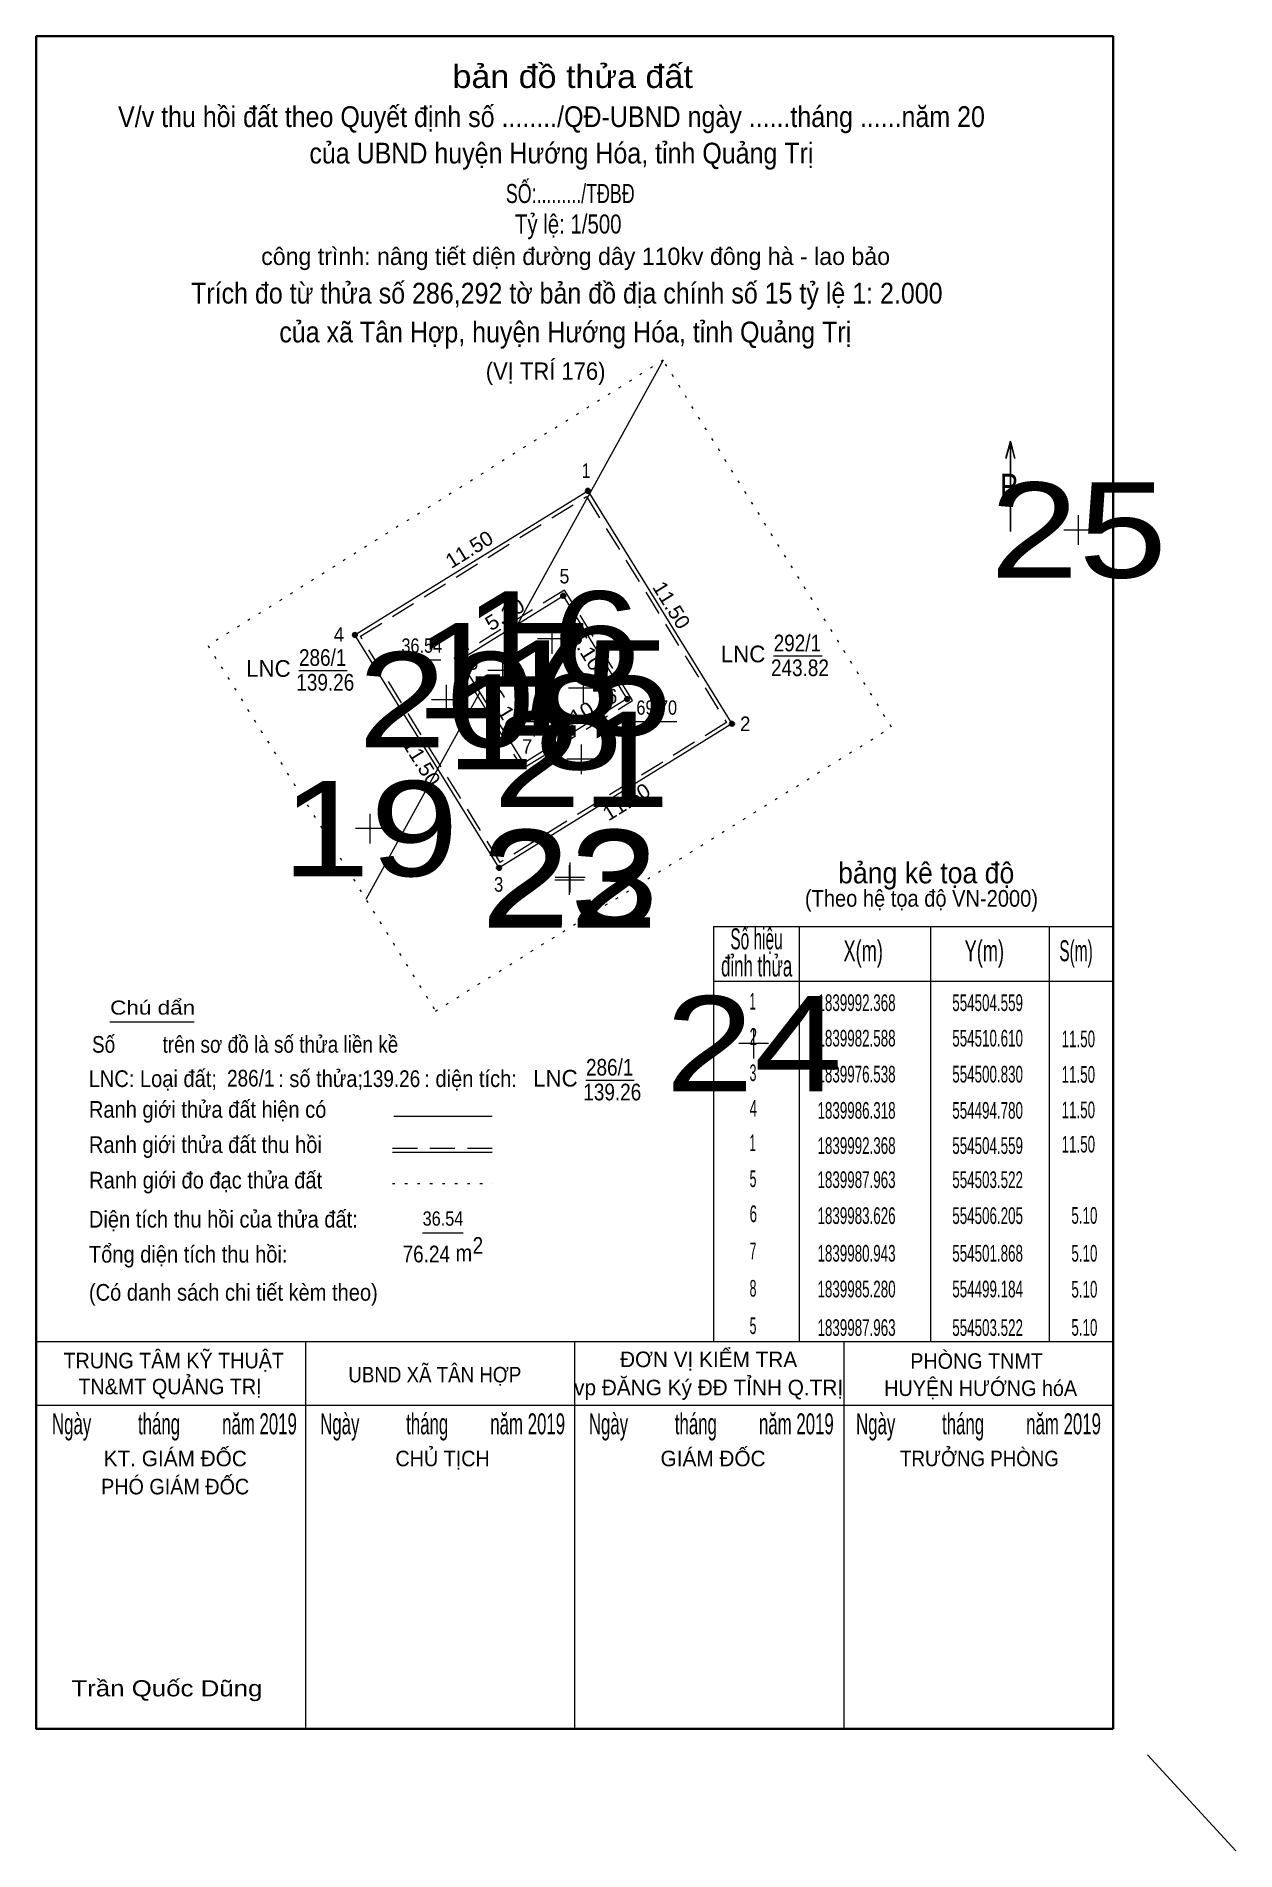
# Model space of a CAD drawing. Header units: metres. Extents: x 552002 to 555993, y 1839328 to 1841227.
# Drawn here: x 554481.4 to 554531.8, y 1839935.3 to 1840011.4 of the extents above; entities that cross this region are included whole.
import ezdxf
from ezdxf.enums import TextEntityAlignment as Align

# ---------------------------------------------------------------- set-up
doc = ezdxf.new("R2010")
doc.units = ezdxf.units.M
doc.header["$LTSCALE"] = 0.35
doc.linetypes.add('DOTTED', pattern=[1.5, 0.3, -1.2])
doc.linetypes.add('MEDIUM_DASHED', pattern=[4.5, 3, -1.5])
for name, color, linetype, lineweight in [('1', 7, 'Continuous', 25), ('10', 7, 'Continuous', 13), ('11', 7, 'Continuous', 13), ('15', 7, 'Continuous', 13), ('3', 7, 'Continuous', 13), ('6', 7, 'Continuous', 13), ('8', 7, 'MEDIUM_DASHED', 13)]:
    doc.layers.add(name, color=color, linetype=linetype, lineweight=lineweight)
for name, color, linetype in [('12', 7, 'Continuous'), ('16', 7, 'Continuous'), ('63', 7, 'Continuous')]:
    doc.layers.add(name, color=color, linetype=linetype)

msp = doc.modelspace()

# ---------------------------------------------------------------- texts
at = {"layer": '1'}
for s, height, width, p in [('bản đồ thửa đất', 0.9708, 1.1, (554503.92, 1840009.28)), ('(VỊ TRÍ 176)', 0.7265, 0.95, (554502.785, 1839997.03)), ('bảng kê tọa độ', 0.88, 0.95, (554518.765, 1839975.89)), ('(Theo hệ tọa độ VN-2000)', 0.6998, 0.9, (554518.565, 1839974.91)), ('Số hiệu ', 0.88, 0.55, (554511.73, 1839973.12)), ('X(m)', 0.88, 0.65, (554516.12, 1839972.62)), ('Y(m)', 0.88, 0.65, (554521.205, 1839972.62)), ('S(m)', 0.88, 0.55, (554525.055, 1839972.62)), ('đỉnh thửa', 0.88, 0.6, (554511.645, 1839971.98)), ('Chú dẩn', 0.5882, 1.2, (554486.285, 1839970.38)), ('TRUNG TÂM KỸ THUẬT', 0.6525, 0.95, (554487.17, 1839955.53)), ('UBND XÃ TÂN HỢP', 0.6525, 0.9, (554498.135, 1839954.94)), ('PHÒNG TNMT', 0.6525, 0.95, (554520.88, 1839955.51)), (' TN&MT QUẢNG TRỊ', 0.6525, 0.95, (554486.9, 1839954.44)), ('HUYỆN HƯỚNG hóA', 0.6525, 0.95, (554521.05, 1839954.37)), ('CHỦ TỊCH', 0.6525, 0.95, (554498.46, 1839951.42)), ('TRƯỞNG PHÒNG', 0.6525, 0.9, (554521, 1839951.42)), ('PHÓ GIÁM ĐỐC', 0.6525, 0.95, (554487.23, 1839950.24)), ('Trần Quốc Dũng', 0.6761, 1.2, (554486.885, 1839941.76))]:
    msp.add_text(s, height=height, dxfattribs=dict(at, width=width)).set_placement(p, align=Align.CENTER)
for s, height, p in [('công trình: nâng tiết diện đường dây 110kv đông hà - lao bảo', 0.7265, (554504.045, 1840001.85)), ('ĐƠN VỊ KIỂM TRA', 0.6525, (554509.63, 1839955.58)), ('vp ĐĂNG Ký ĐĐ TỈNH Q.TRỊ', 0.6525, (554509.63, 1839954.4)), ('KT. GIÁM ĐỐC', 0.6525, (554487.235, 1839951.42)), ('GIÁM ĐỐC', 0.6525, (554509.815, 1839951.42))]:
    msp.add_text(s, height=height, dxfattribs=at).set_placement(p, align=Align.CENTER)
for s, height, width, p in [('B', 1.125, 0.8, (554521.86, 1839991.96)), ('2', 0.6998, 0.85, (554499.72, 1839960.34)), ('m', 0.6998, 0.9, (554499, 1839960.02)), ('Ngày          tháng         năm 2019', 0.88, 0.6, (554482.06, 1839952.76)), ('Ngày          tháng         năm 2019', 0.88, 0.6, (554493.32, 1839952.76)), ('Ngày          tháng         năm 2019', 0.88, 0.6, (554504.6, 1839952.76)), ('Ngày          tháng         năm 2019', 0.88, 0.6, (554515.82, 1839952.76))]:
    msp.add_text(s, height=height, dxfattribs=dict(at, width=width)).set_placement(p)
at = {"layer": '12', "width": 1.25}
for s, p in [('25', (554525.16, 1839988.72)), ('16', (554503.06, 1839984.15)), ('17', (554500.99, 1839982.82)), ('20', (554498.62, 1839981.6)), ('15', (554504.37, 1839982.09)), ('18', (554502.32, 1839980.67)), ('21', (554504.29, 1839979.1)), ('19', (554495.42, 1839976.19)), ('22', (554503.79, 1839974.03)), ('23', (554503.81, 1839974.14)), ('24', (554511.53, 1839967.16))]:
    msp.add_text(s, height=4, dxfattribs=at).set_placement(p, align=Align.CENTER)
at = {"layer": '15', "width": 0.85}
for s, p in [('36.54', (554497.585, 1839985.57)), ('69.70', (554507.45, 1839982.97)), ('36.54', (554498.475, 1839961.52))]:
    msp.add_text(s, height=0.5999, dxfattribs=at).set_placement(p, align=Align.CENTER)
at = {"layer": '16'}
for p in [(554510.14, 1839985.17), (554490.21, 1839984.56), (554502.26, 1839967.36)]:
    msp.add_text('LNC', height=0.6998, dxfattribs=at).set_placement(p)
for s, height, width, p in [('Số         trên sơ đồ là số thửa liền kề', 0.6998, 0.85, (554483.74, 1839968.78)), ('LNC: Loại đất;           : số thửa;           : diện tích:', 0.6998, 0.9, (554483.6, 1839967.34)), ('Ranh giới thửa đất hiện có', 0.7, 0.9, (554483.61, 1839966.05)), ('Ranh giới thửa đất thu hồi', 0.7, 0.9, (554483.61, 1839964.57)), ('Ranh giới đo đạc thửa đất', 0.7, 0.9, (554483.62, 1839963.08)), ('Diện tích thu hồi của thửa đất:', 0.7, 0.9, (554483.61, 1839961.44)), ('Tổng diện tích thu hồi:', 0.7, 0.9, (554483.61, 1839959.97)), ('(Có danh sách chi tiết kèm theo)', 0.7, 0.9, (554483.61, 1839958.37))]:
    msp.add_text(s, height=height, dxfattribs=dict(at, width=width)).set_placement(p)
at = {"layer": '6'}
for s, width, p in [('SỐ:........./TĐBĐ', 0.7, (554503.82, 1840004.45)), ('Tỷ lệ: 1/500', 0.8, (554503.735, 1840003.17))]:
    msp.add_text(s, height=0.8, dxfattribs=dict(at, width=width)).set_placement(p, align=Align.CENTER)
for s, height, width, p in [('1', 0.6125, 0.8, (554504.3, 1839992.91)), ('5', 0.6125, 0.9, (554503.37, 1839988.48)), ('4', 0.6125, 0.95, (554493.89, 1839986.03)), ('292/1', 0.6997, 0.85, (554512.36, 1839985.63)), ('286/1', 0.6997, 0.85, (554492.43, 1839985.02)), ('8', 0.6125, 0.9, (554499.54, 1839984.86)), ('6', 0.6125, 0.95, (554505.36, 1839983.44)), ('2', 0.6125, 0.95, (554510.95, 1839982.28)), ('7', 0.6125, 0.95, (554501.79, 1839981.33)), ('3', 0.6125, 0.85, (554500.62, 1839975.54)), ('1', 0.7, 0.5, (554511.35, 1839970.59)), ('1839992.368', 0.7, 0.6, (554514.2, 1839970.53)), ('554504.559', 0.7, 0.6, (554519.86, 1839970.53)), ('2', 0.7, 0.6, (554511.35, 1839969.11)), ('1839982.588', 0.7, 0.6, (554514.2, 1839969.04)), ('554510.610', 0.7, 0.6, (554519.86, 1839969.04)), ('11.50', 0.7, 0.6, (554524.45, 1839969.01)), ('286/1', 0.6998, 0.85, (554489.41, 1839967.36)), ('286/1', 0.6997, 0.85, (554504.48, 1839967.82)), ('3', 0.7, 0.55, (554511.35, 1839967.59)), ('1839976.538', 0.7, 0.6, (554514.2, 1839967.53)), ('554500.830', 0.7, 0.6, (554519.86, 1839967.53)), ('11.50', 0.7, 0.6, (554524.45, 1839967.52)), ('4', 0.7, 0.6, (554511.35, 1839966.1)), ('1839986.318', 0.7, 0.6, (554514.2, 1839966.01)), ('554494.780', 0.7, 0.6, (554519.86, 1839966.01)), ('11.50', 0.7, 0.6, (554524.45, 1839966.03)), ('1', 0.7, 0.5, (554511.35, 1839964.65)), ('1839992.368', 0.7, 0.6, (554514.2, 1839964.53)), ('554504.559', 0.7, 0.6, (554519.86, 1839964.53)), ('11.50', 0.7, 0.6, (554524.45, 1839964.59)), ('5', 0.7, 0.55, (554511.35, 1839963.14)), ('1839987.963', 0.7, 0.6, (554514.2, 1839963.1)), ('554503.522', 0.7, 0.6, (554519.86, 1839963.1)), ('6', 0.7, 0.6, (554511.35, 1839961.67)), ('1839983.626', 0.7, 0.6, (554514.2, 1839961.59)), ('554506.205', 0.7, 0.6, (554519.86, 1839961.59)), ('5.10', 0.7, 0.6, (554524.86, 1839961.6)), ('76.24', 0.6997, 0.85, (554496.78, 1839959.98)), ('7', 0.7, 0.55, (554511.35, 1839960.11)), ('1839980.943', 0.7, 0.6, (554514.2, 1839960.01)), ('554501.868', 0.7, 0.6, (554519.86, 1839960.01)), ('5.10', 0.7, 0.6, (554524.86, 1839960.01)), ('8', 0.7, 0.55, (554511.35, 1839958.54)), ('1839985.280', 0.7, 0.6, (554514.2, 1839958.51)), ('554499.184', 0.7, 0.6, (554519.86, 1839958.51)), ('5.10', 0.7, 0.6, (554524.86, 1839958.5)), ('5', 0.7, 0.55, (554511.35, 1839956.97)), ('1839987.963', 0.7, 0.6, (554514.2, 1839956.89)), ('554503.522', 0.7, 0.6, (554519.86, 1839956.89)), ('5.10', 0.7, 0.6, (554524.86, 1839956.9))]:
    msp.add_text(s, height=height, dxfattribs=dict(at, width=width)).set_placement(p)
at = {"layer": '6', "width": 0.85}
for s, p in [('139.26', (554494.75, 1839983.98)), ('243.82', (554514.68, 1839984.59)), ('139.26', (554497.52, 1839967.34)), ('139.26', (554506.8, 1839966.78))]:
    msp.add_text(s, height=0.6997, dxfattribs=at).set_placement(p, align=Align.RIGHT)
at = {"layer": '63', "width": 0.9}
for s, p in [('V/v thu hồi đất theo Quyết định số ......../QĐ-UBND ngày ......tháng ......năm 20    ', (554503.615, 1840007.64)), ('     của UBND huyện Hướng Hóa, tỉnh Quảng Trị', (554502.72, 1840006.11)), ('Trích đo từ thửa số 286,292 tờ bản đồ địa chính số 15 tỷ lệ 1: 2.000', (554503.675, 1840000.23)), ('của xã Tân Hợp, huyện Hướng Hóa, tỉnh Quảng Trị', (554503.61, 1839998.6))]:
    msp.add_text(s, height=0.8719, dxfattribs=at).set_placement(p, align=Align.CENTER)
at = {"layer": '63'}
for s, rotation, width, p in [('11.50', 31.742, 1.05, (554499.7389, 1839989.6508)), ('11.50', 301.742, 1.05, (554507.8108, 1839987.4111)), ('5.10', 31.742, 1.1, (554501.2339, 1839986.9226)), ('5.10', 301.742, 1.1, (554504.2626, 1839985.4861)), ('5.10', 301.742, 1.1, (554500.8026, 1839983.0061)), ('5.10', 31.742, 1.1, (554504.1389, 1839982.5857)), ('11.50', 301.742, 1.05, (554497.3208, 1839980.8211)), ('11.50', 31.742, 1.05, (554506.3389, 1839979.0508))]:
    msp.add_text(s, height=0.6125, rotation=rotation, dxfattribs=dict(at, width=width)).set_placement(p, align=Align.CENTER)

# ---------------------------------------------------------------- hatches: boundary and pattern name
at = {"layer": '1'}
for points in [[(554504.6595, 1839992.3679, 1), (554504.4595, 1839992.3679, 1)], [(554503.6216, 1839987.9631, 1), (554503.4216, 1839987.9631, 1)], [(554494.8796, 1839986.3178, 1), (554494.6796, 1839986.3178, 1)], [(554499.2844, 1839985.28, 1), (554499.0844, 1839985.28, 1)], [(554506.3047, 1839983.6259, 1), (554506.1047, 1839983.6259, 1)], [(554510.7096, 1839982.588, 1), (554510.5096, 1839982.588, 1)], [(554501.9675, 1839980.9428, 1), (554501.7675, 1839980.9428, 1)], [(554500.9297, 1839976.5379, 1), (554500.7297, 1839976.5379, 1)]]:
    msp.add_hatch(color=256, dxfattribs=at).paths.add_polyline_path(points)

# ---------------------------------------------------------------- linework, layer by layer
msp.add_line((554522.3, 1839994.44), (554522.3, 1839990.66), dxfattribs=at)
at = {"layer": '1', "lineweight": 13}
for p, q in [((554509.84, 1839974.08), (554526.61, 1839974.08)), ((554509.84, 1839974.08), (554509.84, 1839956.66)), ((554513.43, 1839974.08), (554513.43, 1839956.66)), ((554518.95, 1839974.08), (554518.95, 1839956.66)), ((554523.93, 1839974.08), (554523.93, 1839956.66)), ((554509.84, 1839971.79), (554526.61, 1839971.79))]:
    msp.add_line(p, q, dxfattribs=at)
at = {"layer": '1'}
msp.add_lwpolyline([(554522.49, 1839993.72), (554522.3, 1839994.44), (554522.11, 1839993.72)], dxfattribs=at)
for centre in [(554504.5595, 1839992.3679), (554503.5216, 1839987.9631), (554494.7796, 1839986.3178), (554499.1844, 1839985.28), (554506.2047, 1839983.6259), (554510.6096, 1839982.588), (554501.8675, 1839980.9428), (554500.8297, 1839976.5379)]:
    msp.add_circle(centre, 0.1, dxfattribs=at)
at = {"layer": '10'}
for p, q in [((554507.72, 1839997.85), (554501.62, 1839986.79)), ((554500.03, 1839983.91), (554495.24, 1839975.21)), ((554496.41, 1839966.12), (554500.54, 1839966.12)), ((554496.35, 1839964.61), (554500.54, 1839964.61))]:
    msp.add_line(p, q, dxfattribs=at)
at = {"layer": '10', "linetype": 'MEDIUM_DASHED'}
msp.add_line((554496.35, 1839964.78), (554500.54, 1839964.78), dxfattribs=at)
at = {"layer": '10', "linetype": 'DOTTED'}
msp.add_line((554496.35, 1839963.29), (554500.55, 1839963.29), dxfattribs=at)
msp.add_lwpolyline([(554488.61, 1839985.87), (554498.16, 1839970.53), (554517.31, 1839982.45), (554507.72, 1839997.85)], close=True, dxfattribs=at)
at = {"layer": '10'}
for points in [[(554494.78, 1839986.32), (554504.56, 1839992.37), (554510.61, 1839982.59), (554500.83, 1839976.54)], [(554503.52, 1839987.96), (554506.2, 1839983.63), (554501.87, 1839980.94), (554499.18, 1839985.28)]]:
    msp.add_lwpolyline(points, close=True, dxfattribs=at)
at = {"layer": '11'}
for p, q in [((554525.79, 1839990.72), (554524.54, 1839990.72)), ((554525.16, 1839990.1), (554525.16, 1839991.35)), ((554503.68, 1839986.15), (554502.44, 1839986.15)), ((554503.06, 1839985.53), (554503.06, 1839986.77)), ((554500.99, 1839984.2), (554500.99, 1839985.45)), ((554501.61, 1839984.83), (554500.36, 1839984.83)), ((554504.37, 1839983.47), (554504.37, 1839984.72)), ((554498.62, 1839982.97), (554498.62, 1839984.22)), ((554505, 1839984.09), (554503.75, 1839984.09)), ((554499.24, 1839983.6), (554497.99, 1839983.6)), ((554502.32, 1839982.05), (554502.32, 1839983.29)), ((554502.94, 1839982.67), (554501.7, 1839982.67)), ((554504.29, 1839980.47), (554504.29, 1839981.72)), ((554504.91, 1839981.1), (554503.67, 1839981.1)), ((554495.42, 1839977.57), (554495.42, 1839978.81)), ((554496.04, 1839978.19), (554494.8, 1839978.19)), ((554503.79, 1839975.41), (554503.79, 1839976.65)), ((554503.81, 1839975.52), (554503.81, 1839976.77)), ((554504.41, 1839976.03), (554503.17, 1839976.03)), ((554504.44, 1839976.14), (554503.19, 1839976.14)), ((554511.53, 1839968.54), (554511.53, 1839969.79)), ((554512.15, 1839969.16), (554510.9, 1839969.16))]:
    msp.add_line(p, q, dxfattribs=at)
at = {"layer": '15'}
for p, q in [((554496.7, 1839985.28), (554498.38, 1839985.28)), ((554506.58, 1839982.68), (554508.29, 1839982.68)), ((554497.61, 1839961.22), (554499.32, 1839961.22))]:
    msp.add_line(p, q, dxfattribs=at)
at = {"layer": '3'}
for p, q in [((554512.35, 1839985.44), (554514.39, 1839985.44)), ((554492.42, 1839984.83), (554494.45, 1839984.83)), ((554504.47, 1839967.63), (554506.51, 1839967.63))]:
    msp.add_line(p, q, dxfattribs=at)
at = {"layer": '6'}
for p, q in [((554484.49, 1839970.08), (554488.03, 1839970.08)), ((554484.49, 1839970.08), (554488.03, 1839970.08)), ((554481.4, 1839960), (554481.4, 1839940.39)), ((554481.4, 1839960), (554481.4, 1839940.39)), ((554481.4, 1839956.66), (554526.61, 1839956.66)), ((554492.7, 1839956.66), (554492.7, 1839940.39)), ((554504, 1839956.66), (554504, 1839940.39)), ((554515.31, 1839956.66), (554515.31, 1839940.39)), ((554526.61, 1839953.97), (554481.4, 1839953.97)), ((554526.61, 1839953.97), (554526.61, 1839940.39)), ((554528.06, 1839939.3), (554531.76, 1839935.28))]:
    msp.add_line(p, q, dxfattribs=at)
at = {"layer": '6', "lineweight": 35}
msp.add_lwpolyline([(554526.61, 1839940.39), (554481.4, 1839940.39), (554481.4, 1840011.45), (554526.61, 1840011.45)], close=True, dxfattribs=at)
at = {"layer": '8'}
for points in [[(554495.01, 1839986.26), (554504.5, 1839992.13), (554510.38, 1839982.64), (554500.88, 1839976.77)], [(554503.58, 1839988.2), (554498.95, 1839985.34), (554501.81, 1839980.71), (554506.44, 1839983.57)]]:
    msp.add_lwpolyline(points, close=True, dxfattribs=at)

msp.set_redraw_order([(e.dxf.handle, doc.entitydb.next_handle()) for e in msp.query("TEXT MTEXT ATTDEF DIMENSION ARC_DIMENSION")])  # texts and dimensions are drawn at this point

doc.saveas('drawing.dxf')
